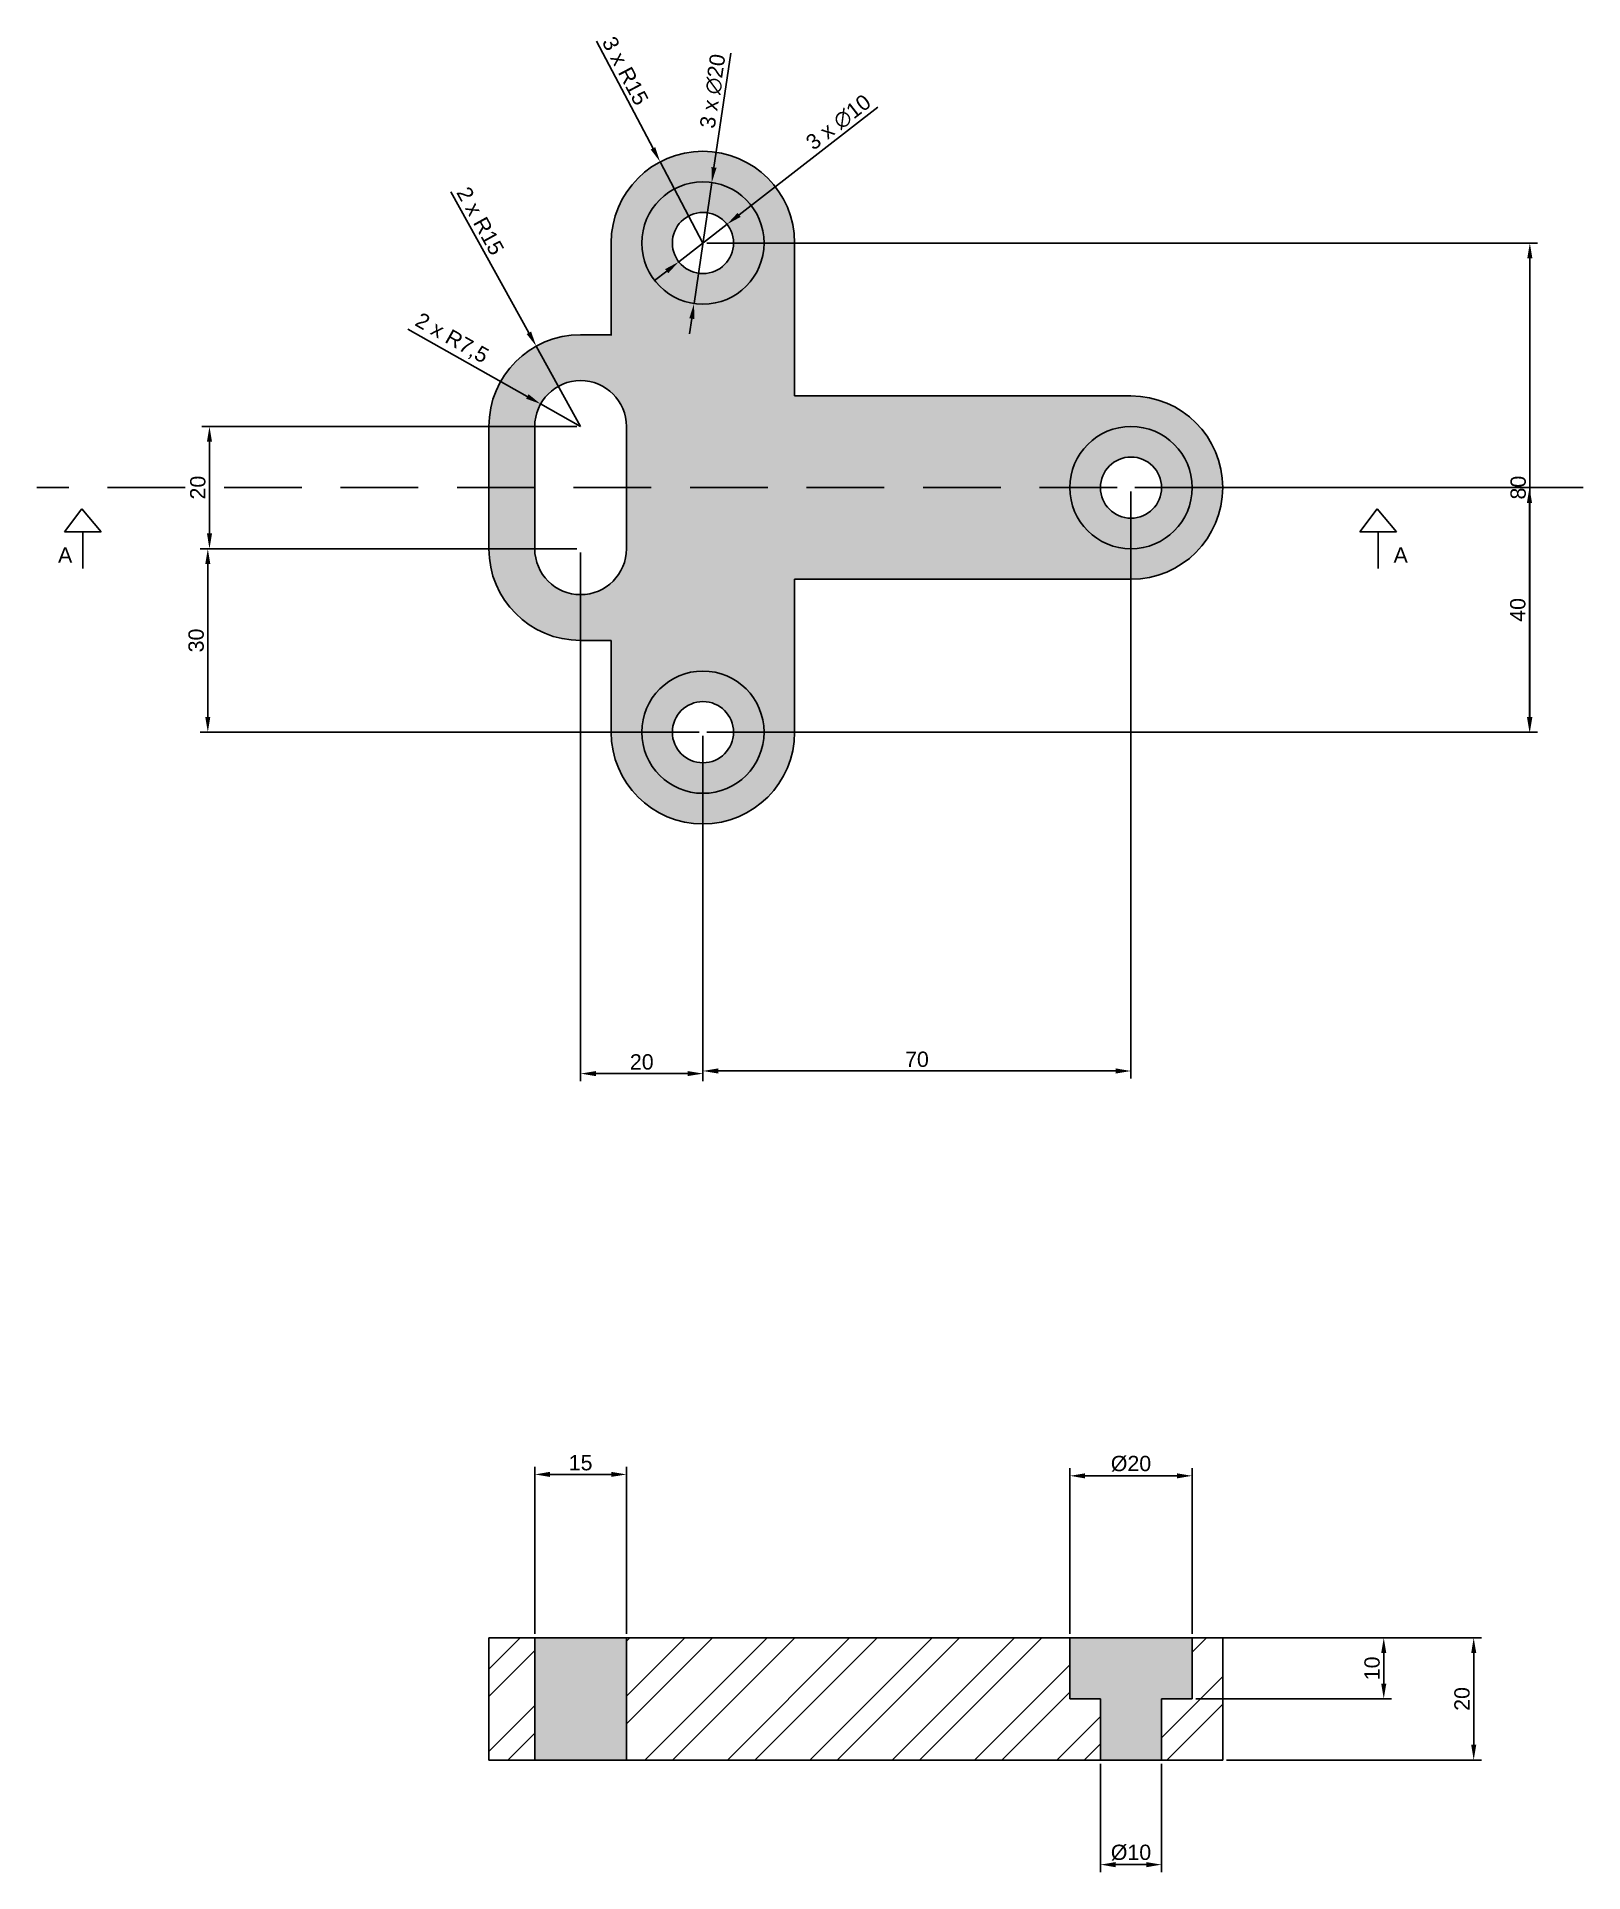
# Model space of a CAD drawing. Header units: millimetres. Extents: x 500 to 1514, y 494 to 899.
# Drawn here: x 1261.1 to 1514, y 493.5 to 793.7 of the extents above; entities that cross this region are included whole.
import ezdxf

# ---------------------------------------------------------------- set-up
doc = ezdxf.new("R2010")
doc.units = ezdxf.units.MM
doc.linetypes.add('DASHED', pattern=[19.05, 12.7, -6.35])
doc.styles.get("Standard").update_dxf_attribs({"font": 'arial.ttf'})
doc.dimstyles.new('ISO-25', dxfattribs={"dimtxt": 2.5, "dimasz": 2.5, "dimexe": 1.25, "dimexo": 0.625, "dimtad": 1, "dimtxsty": 'Standard', "dimcen": 2.5, "dimadec": 0, "dimazin": 0, "dimtfac": 1, "dimtmove": 0, "dimatfit": 3, "dimfxl": 1, "dimarcsym": 0})

msp = doc.modelspace()

# ---------------------------------------------------------------- texts
at = {"color": 141, "true_color": 0xadddf7, "char_height": 2.5, "attachment_point": 1}
for insert in [(1264.55, 710.228), (1482.937, 710.228)]:
    msp.add_mtext_dynamic_manual_height_columns('A', width=2.82359, gutter_width=12.5, heights=[0], dxfattribs=dict(at, insert=insert))

# ---------------------------------------------------------------- blocks, each defined once
blk = doc.blocks.new('*D2')
at = {"color": 0, "lineweight": -2, "transparency": 16777216}
for p, q in [((1349.38, 730), (1288.06, 730)), ((1289.31, 712.5), (1289.31, 727.5)), ((1349.38, 710), (1288.06, 710))]:
    blk.add_line(p, q, dxfattribs=at)
at = {"color": 0, "transparency": 16777216}
for points in [[(1288.9, 727.5), (1289.73, 727.5), (1289.31, 730)], [(1288.9, 712.5), (1289.73, 712.5), (1289.31, 710)]]:
    blk.add_solid(points, dxfattribs=at)
at = {"layer": 'Defpoints', "color": 0, "transparency": 16777216}
for p in [(1289.31, 730), (1350, 730), (1350, 710)]:
    blk.add_point(p, dxfattribs=at)
at = {"color": 0, "transparency": 16777216, "insert": (1287.41, 720), "char_height": 2.5, "attachment_point": 5, "rotation": 90}
blk.add_mtext('20', dxfattribs=at)
blk = doc.blocks.new('*D3')
at = {"color": 0, "lineweight": -2, "transparency": 16777216}
for p, q in [((1349.38, 710), (1287.79, 710)), ((1289.04, 682.5), (1289.04, 707.5)), ((1369.38, 680), (1287.79, 680))]:
    blk.add_line(p, q, dxfattribs=at)
at = {"color": 0, "transparency": 16777216}
for points in [[(1288.62, 707.5), (1289.45, 707.5), (1289.04, 710)], [(1288.62, 682.5), (1289.45, 682.5), (1289.04, 680)]]:
    blk.add_solid(points, dxfattribs=at)
at = {"layer": 'Defpoints', "color": 0, "transparency": 16777216}
for p in [(1289.04, 710), (1350, 710), (1370, 680)]:
    blk.add_point(p, dxfattribs=at)
at = {"color": 0, "transparency": 16777216, "insert": (1287.14, 695), "char_height": 2.5, "attachment_point": 5, "rotation": 90}
blk.add_mtext('30', dxfattribs=at)
blk = doc.blocks.new('*D4')
at = {"color": 0, "lineweight": -2, "transparency": 16777216}
for p, q in [((1350, 709.38), (1350, 622.91)), ((1370, 679.38), (1370, 622.91)), ((1352.5, 624.16), (1367.5, 624.16))]:
    blk.add_line(p, q, dxfattribs=at)
at = {"color": 0, "transparency": 16777216}
for points in [[(1352.5, 624.58), (1352.5, 623.75), (1350, 624.16)], [(1367.5, 624.58), (1367.5, 623.75), (1370, 624.16)]]:
    blk.add_solid(points, dxfattribs=at)
at = {"layer": 'Defpoints', "color": 0, "transparency": 16777216}
for p in [(1350, 710), (1370, 680), (1370, 624.16)]:
    blk.add_point(p, dxfattribs=at)
at = {"color": 0, "transparency": 16777216, "insert": (1360, 626.06), "char_height": 2.5, "attachment_point": 5}
blk.add_mtext('20', dxfattribs=at)
blk = doc.blocks.new('*D5')
at = {"color": 0, "lineweight": -2, "transparency": 16777216}
for p, q in [((1440, 719.38), (1440, 623.34)), ((1370, 679.38), (1370, 623.34)), ((1372.5, 624.59), (1437.5, 624.59))]:
    blk.add_line(p, q, dxfattribs=at)
at = {"color": 0, "transparency": 16777216}
for points in [[(1372.5, 625.01), (1372.5, 624.17), (1370, 624.59)], [(1437.5, 625.01), (1437.5, 624.17), (1440, 624.59)]]:
    blk.add_solid(points, dxfattribs=at)
at = {"layer": 'Defpoints', "color": 0, "transparency": 16777216}
for p in [(1440, 720), (1370, 680), (1440, 624.59)]:
    blk.add_point(p, dxfattribs=at)
at = {"color": 0, "transparency": 16777216, "insert": (1405, 626.49), "char_height": 2.5, "attachment_point": 5}
blk.add_mtext('70', dxfattribs=at)
blk = doc.blocks.new('*D6')
at = {"color": 0, "lineweight": -2, "transparency": 16777216}
for p, q in [((1440.62, 720), (1506.41, 720)), ((1505.16, 682.5), (1505.16, 717.5)), ((1370.62, 680), (1506.41, 680))]:
    blk.add_line(p, q, dxfattribs=at)
at = {"color": 0, "transparency": 16777216}
for points in [[(1504.74, 717.5), (1505.58, 717.5), (1505.16, 720)], [(1504.74, 682.5), (1505.58, 682.5), (1505.16, 680)]]:
    blk.add_solid(points, dxfattribs=at)
at = {"layer": 'Defpoints', "color": 0, "transparency": 16777216}
for p in [(1440, 720), (1505.16, 720), (1370, 680)]:
    blk.add_point(p, dxfattribs=at)
at = {"color": 0, "transparency": 16777216, "insert": (1503.26, 700), "char_height": 2.5, "attachment_point": 5, "rotation": 90}
blk.add_mtext('40', dxfattribs=at)
blk = doc.blocks.new('*D7')
at = {"color": 0, "lineweight": -2, "transparency": 16777216}
for p, q in [((1370.62, 760), (1506.47, 760)), ((1505.22, 682.5), (1505.22, 757.5)), ((1370.62, 680), (1506.47, 680))]:
    blk.add_line(p, q, dxfattribs=at)
at = {"color": 0, "transparency": 16777216}
for points in [[(1504.8, 757.5), (1505.64, 757.5), (1505.22, 760)], [(1504.8, 682.5), (1505.64, 682.5), (1505.22, 680)]]:
    blk.add_solid(points, dxfattribs=at)
at = {"layer": 'Defpoints', "color": 0, "transparency": 16777216}
for p in [(1370, 760), (1505.22, 760), (1370, 680)]:
    blk.add_point(p, dxfattribs=at)
at = {"color": 0, "transparency": 16777216, "insert": (1503.32, 720), "char_height": 2.5, "attachment_point": 5, "rotation": 90}
blk.add_mtext('80', dxfattribs=at)
blk = doc.blocks.new('*D8')
at = {"color": 0, "lineweight": -2, "transparency": 16777216}
for p, q in [((1321.74, 745.9), (1341.28, 734.9)), ((1350, 730), (1343.46, 733.68))]:
    blk.add_line(p, q, dxfattribs=at)
at = {"color": 0, "transparency": 16777216}
blk.add_solid([(1341.49, 735.27), (1341.08, 734.54), (1343.46, 733.68)], dxfattribs=at)
at = {"layer": 'Defpoints', "color": 0, "transparency": 16777216}
for p in [(1343.46, 733.68), (1350, 730)]:
    blk.add_point(p, dxfattribs=at)
at = {"color": 0, "transparency": 16777216, "insert": (1328.89, 744.32), "char_height": 2.5, "attachment_point": 5, "rotation": 330.6372}
blk.add_mtext('2 x R7,5', dxfattribs=at)
blk = doc.blocks.new('*D9')
at = {"color": 0, "lineweight": -2, "transparency": 16777216}
for p, q in [((1328.79, 768.4), (1341.54, 745.32)), ((1350, 730), (1342.75, 743.13))]:
    blk.add_line(p, q, dxfattribs=at)
at = {"color": 0, "transparency": 16777216}
blk.add_solid([(1341.9, 745.52), (1341.17, 745.12), (1342.75, 743.13)], dxfattribs=at)
at = {"layer": 'Defpoints', "color": 0, "transparency": 16777216}
for p in [(1342.75, 743.13), (1350, 730)]:
    blk.add_point(p, dxfattribs=at)
at = {"color": 0, "transparency": 16777216, "insert": (1333.61, 763.61), "char_height": 2.5, "attachment_point": 5, "rotation": 298.9116}
blk.add_mtext('2 x R15', dxfattribs=at)
blk = doc.blocks.new('*D10')
at = {"color": 0, "lineweight": -2, "transparency": 16777216}
for p, q in [((1352.6, 793.02), (1361.84, 775.48)), ((1370, 760), (1363.01, 773.27))]:
    blk.add_line(p, q, dxfattribs=at)
at = {"color": 0, "transparency": 16777216}
blk.add_solid([(1362.21, 775.68), (1361.47, 775.29), (1363.01, 773.27)], dxfattribs=at)
at = {"layer": 'Defpoints', "color": 0, "transparency": 16777216}
for p in [(1363.01, 773.27), (1370, 760)]:
    blk.add_point(p, dxfattribs=at)
at = {"color": 0, "transparency": 16777216, "insert": (1357.31, 788.16), "char_height": 2.5, "attachment_point": 5, "rotation": 297.7942}
blk.add_mtext('3 x R15', dxfattribs=at)
blk = doc.blocks.new('*D11')
at = {"color": 0, "lineweight": -2, "transparency": 16777216}
for p, q in [((1398.59, 782.22), (1375.92, 764.6)), ((1366.05, 756.93), (1373.95, 763.07)), ((1364.08, 755.4), (1362.1, 753.86))]:
    blk.add_line(p, q, dxfattribs=at)
at = {"color": 0, "transparency": 16777216}
for points in [[(1375.67, 764.93), (1376.18, 764.27), (1373.95, 763.07)], [(1363.82, 755.73), (1364.33, 755.07), (1366.05, 756.93)]]:
    blk.add_solid(points, dxfattribs=at)
at = {"layer": 'Defpoints', "color": 0, "transparency": 16777216}
for p in [(1373.95, 763.07), (1366.05, 756.93)]:
    blk.add_point(p, dxfattribs=at)
at = {"color": 0, "transparency": 16777216, "insert": (1392.18, 779.73), "char_height": 2.5, "attachment_point": 5, "rotation": 37.8545}
blk.add_mtext('3 x ∅10', dxfattribs=at)
blk = doc.blocks.new('*D12')
at = {"color": 0, "lineweight": -2, "transparency": 16777216}
for p, q in [((1374.55, 791.05), (1371.81, 772.37)), ((1368.55, 750.11), (1371.45, 769.89)), ((1368.19, 747.63), (1367.82, 745.16))]:
    blk.add_line(p, q, dxfattribs=at)
at = {"color": 0, "transparency": 16777216}
for points in [[(1371.4, 772.43), (1372.23, 772.31), (1371.45, 769.89)], [(1367.77, 747.69), (1368.6, 747.57), (1368.55, 750.11)]]:
    blk.add_solid(points, dxfattribs=at)
at = {"layer": 'Defpoints', "color": 0, "transparency": 16777216}
for p in [(1371.45, 769.89), (1368.55, 750.11)]:
    blk.add_point(p, dxfattribs=at)
at = {"color": 0, "transparency": 16777216, "insert": (1371.65, 784.83), "char_height": 2.5, "attachment_point": 5, "rotation": 81.6612}
blk.add_mtext('3 x ∅20', dxfattribs=at)
blk = doc.blocks.new('*D13')
at = {"color": 0, "lineweight": -2, "transparency": 16777216}
for p, q in [((1435, 511.27), (1435, 493.54)), ((1445, 511.27), (1445, 493.54)), ((1437.5, 494.79), (1442.5, 494.79))]:
    blk.add_line(p, q, dxfattribs=at)
at = {"color": 0, "transparency": 16777216}
for points in [[(1437.5, 495.21), (1437.5, 494.37), (1435, 494.79)], [(1442.5, 495.21), (1442.5, 494.37), (1445, 494.79)]]:
    blk.add_solid(points, dxfattribs=at)
at = {"layer": 'Defpoints', "color": 0, "transparency": 16777216}
for p in [(1435, 511.89), (1445, 511.89), (1445, 494.79)]:
    blk.add_point(p, dxfattribs=at)
at = {"color": 0, "transparency": 16777216, "insert": (1440, 496.76), "char_height": 2.5, "attachment_point": 5}
blk.add_mtext('%%C10', dxfattribs=at)
blk = doc.blocks.new('*D14')
at = {"color": 0, "lineweight": -2, "transparency": 16777216}
for p, q in [((1455.62, 531.89), (1497.29, 531.89)), ((1496.04, 514.39), (1496.04, 529.39)), ((1455.62, 511.89), (1497.29, 511.89))]:
    blk.add_line(p, q, dxfattribs=at)
at = {"color": 0, "transparency": 16777216}
for points in [[(1495.63, 529.39), (1496.46, 529.39), (1496.04, 531.89)], [(1495.63, 514.39), (1496.46, 514.39), (1496.04, 511.89)]]:
    blk.add_solid(points, dxfattribs=at)
at = {"layer": 'Defpoints', "color": 0, "transparency": 16777216}
for p in [(1455, 531.89), (1496.04, 531.89), (1455, 511.89)]:
    blk.add_point(p, dxfattribs=at)
at = {"color": 0, "transparency": 16777216, "insert": (1494.14, 521.89), "char_height": 2.5, "attachment_point": 5, "rotation": 90}
blk.add_mtext('20', dxfattribs=at)
blk = doc.blocks.new('*D15')
at = {"color": 0, "lineweight": -2, "transparency": 16777216}
for p, q in [((1450.62, 531.89), (1482.58, 531.89)), ((1481.33, 524.39), (1481.33, 529.39)), ((1450.62, 521.89), (1482.58, 521.89))]:
    blk.add_line(p, q, dxfattribs=at)
at = {"color": 0, "transparency": 16777216}
for points in [[(1480.92, 529.39), (1481.75, 529.39), (1481.33, 531.89)], [(1480.92, 524.39), (1481.75, 524.39), (1481.33, 521.89)]]:
    blk.add_solid(points, dxfattribs=at)
at = {"layer": 'Defpoints', "color": 0, "transparency": 16777216}
for p in [(1450, 531.89), (1481.33, 531.89), (1450, 521.89)]:
    blk.add_point(p, dxfattribs=at)
at = {"color": 0, "transparency": 16777216, "insert": (1479.43, 526.89), "char_height": 2.5, "attachment_point": 5, "rotation": 90}
blk.add_mtext('10', dxfattribs=at)
blk = doc.blocks.new('*D16')
at = {"color": 0, "lineweight": -2, "transparency": 16777216}
for p, q in [((1430, 532.52), (1430, 559.63)), ((1432.5, 558.38), (1447.5, 558.38)), ((1450, 532.52), (1450, 559.63))]:
    blk.add_line(p, q, dxfattribs=at)
at = {"color": 0, "transparency": 16777216}
for points in [[(1432.5, 558.79), (1432.5, 557.96), (1430, 558.38)], [(1447.5, 558.79), (1447.5, 557.96), (1450, 558.38)]]:
    blk.add_solid(points, dxfattribs=at)
at = {"layer": 'Defpoints', "color": 0, "transparency": 16777216}
for p in [(1450, 558.38), (1430, 531.89), (1450, 531.89)]:
    blk.add_point(p, dxfattribs=at)
at = {"color": 0, "transparency": 16777216, "insert": (1440, 560.35), "char_height": 2.5, "attachment_point": 5}
blk.add_mtext('%%C20', dxfattribs=at)
blk = doc.blocks.new('*D17')
at = {"color": 0, "lineweight": -2, "transparency": 16777216}
for p, q in [((1342.5, 532.52), (1342.5, 559.86)), ((1345, 558.61), (1355, 558.61)), ((1357.5, 532.52), (1357.5, 559.86))]:
    blk.add_line(p, q, dxfattribs=at)
at = {"color": 0, "transparency": 16777216}
for points in [[(1345, 559.03), (1345, 558.2), (1342.5, 558.61)], [(1355, 559.03), (1355, 558.2), (1357.5, 558.61)]]:
    blk.add_solid(points, dxfattribs=at)
at = {"layer": 'Defpoints', "color": 0, "transparency": 16777216}
for p in [(1357.5, 558.61), (1342.5, 531.89), (1357.5, 531.89)]:
    blk.add_point(p, dxfattribs=at)
at = {"color": 0, "transparency": 16777216, "insert": (1350, 560.51), "char_height": 2.5, "attachment_point": 5}
blk.add_mtext('15', dxfattribs=at)

# ---------------------------------------------------------------- dimensions: what is measured, and where the dimension line sits
for center, mpoint, text, picture, middle in [((1370, 760), (1363.006, 773.269), '3 x <>', '*D10', (1355.626, 787.268)), ((1350, 730), (1342.748, 743.13), '2 x <>', '*D9', (1331.945, 762.69)), ((1350, 730), (1343.464, 733.678), '2 x <>', '*D8', (1327.851, 742.462))]:
    dim = msp.add_radius_dim(center=center, mpoint=mpoint, text=text, dimstyle='ISO-25')
    dim.commit()
    dim.dimension.update_dxf_attribs({"geometry": picture, "text_midpoint": middle, "dimtype": 164})
for p1, p2, picture, middle in [((1368.55, 750.106), (1371.45, 769.894), '*D12', (1373.597, 784.541)), ((1366.052, 756.932), (1373.948, 763.068), '*D11', (1393.388, 778.177))]:
    dim = msp.add_diameter_dim_2p(p1=p1, p2=p2, text='3 x <>', dimstyle='ISO-25')
    dim.commit()
    dim.dimension.update_dxf_attribs({"geometry": picture, "text_midpoint": middle, "dimtype": 163})
for base, p1, p2, picture, middle in [((1505.219, 760), (1370, 680), (1370, 760), '*D7', (1503.317, 720)), ((1289.314, 730), (1350, 710), (1350, 730), '*D2', (1287.412, 720)), ((1505.16, 720), (1370, 680), (1440, 720), '*D6', (1503.259, 700)), ((1289.038, 710), (1370, 680), (1350, 710), '*D3', (1287.135, 695))]:
    dim = msp.add_linear_dim(base=base, p1=p1, p2=p2, angle=90, dimstyle='ISO-25')
    dim.commit()
    dim.dimension.update_dxf_attribs({"geometry": picture, "text_midpoint": middle})
for base, p1, p2, picture, middle in [((1440, 624.591), (1370, 680), (1440, 720), '*D5', (1405, 626.493)), ((1370, 624.162), (1350, 710), (1370, 680), '*D4', (1360, 626.063))]:
    dim = msp.add_linear_dim(base=base, p1=p1, p2=p2, dimstyle='ISO-25')
    dim.commit()
    dim.dimension.update_dxf_attribs({"geometry": picture, "text_midpoint": middle})
at = {"color": 52, "true_color": 0xc8c92d}
dim = msp.add_linear_dim(base=(1357.5, 558.613), p1=(1342.5, 531.892), p2=(1357.5, 531.892), dimstyle='ISO-25', dxfattribs=at)
dim.commit()
dim.dimension.update_dxf_attribs({"geometry": '*D17', "text_midpoint": (1350, 560.515)})
for base, p1, p2, picture, middle in [((1450, 558.378), (1430, 531.892), (1450, 531.892), '*D16', (1440, 560.349)), ((1445, 494.789), (1435, 511.892), (1445, 511.892), '*D13', (1440, 496.761))]:
    dim = msp.add_linear_dim(base=base, p1=p1, p2=p2, text='%%C<>', dimstyle='ISO-25', dxfattribs=at)
    dim.commit()
    dim.dimension.update_dxf_attribs({"geometry": picture, "text_midpoint": middle})
for base, p1, p2, picture, middle in [((1481.334, 531.892), (1450, 521.892), (1450, 531.892), '*D15', (1479.433, 526.892)), ((1496.042, 531.892), (1455, 511.892), (1455, 531.892), '*D14', (1494.141, 521.892))]:
    dim = msp.add_linear_dim(base=base, p1=p1, p2=p2, angle=90, dimstyle='ISO-25', dxfattribs=at)
    dim.commit()
    dim.dimension.update_dxf_attribs({"geometry": picture, "text_midpoint": middle})

# ---------------------------------------------------------------- hatches: boundary and pattern name
at = {"true_color": 0x139b48}
h = msp.add_hatch(color=114, dxfattribs=at)
h.dxf.hatch_style = 1
h.paths.add_polyline_path([(1440, 735), (1385, 735), (1385, 760, 1), (1355, 760), (1355, 745), (1350, 745, 0.4142136), (1335, 730), (1335, 710, 0.4142136), (1350, 695), (1355, 695), (1355, 680, 1), (1385, 680), (1385, 705), (1440, 705, 1)])
h.paths.add_polyline_path([(1450, 720, -1), (1430, 720, -1)], flags=0)
h.paths.add_polyline_path([(1445, 720, -1), (1435, 720, -1)], flags=0)
h.paths.add_polyline_path([(1360, 760, -1), (1380, 760, -1)], flags=16)
h.paths.add_polyline_path([(1380, 680, -1), (1360, 680, -1)], flags=16)
h.paths.add_polyline_path([(1365, 760, -1), (1375, 760, -1)], flags=0)
h.paths.add_polyline_path([(1357.5, 710, -1), (1342.5, 710), (1342.5, 730, -1), (1357.5, 730)], flags=16)
h.paths.add_polyline_path([(1375, 680, -1), (1365, 680, -1)], flags=0)
h.paths.add_polyline_path([(1360, 680, 1), (1380, 680, 1)], flags=0)
h.paths.add_polyline_path([(1430, 720, 1), (1450, 720, 1)], flags=16)
h = msp.add_hatch(color=114, dxfattribs=at)
h.dxf.hatch_style = 1
h.paths.add_polyline_path([(1380, 760, 1), (1360, 760, 1)])
h.paths.add_polyline_path([(1365, 760, -1), (1375, 760, -1)], flags=16)
h.paths.add_polyline_path([(1450, 720, 1), (1430, 720, 1)])
h.paths.add_polyline_path([(1435, 720, -1), (1445, 720, -1)], flags=16)
h.paths.add_polyline_path([(1360, 680, 1), (1380, 680, 1)])
h.paths.add_polyline_path([(1375, 680, -1), (1365, 680, -1)], flags=16)
at = {"true_color": 0x000000}
h = msp.add_hatch(dxfattribs=at)
h.set_pattern_fill('ANSI32', color=18)
h.paths.add_polyline_path([(1430, 531.892), (1357.5, 531.892), (1357.5, 511.892), (1435, 511.892), (1435, 521.892), (1430, 521.892)])
h.paths.add_polyline_path([(1342.5, 531.892), (1335, 531.892), (1335, 511.892), (1342.5, 511.892)])
h.paths.add_polyline_path([(1455, 531.892), (1450, 531.892), (1450, 521.892), (1445, 521.892), (1445, 511.892), (1455, 511.892)])
at = {"true_color": 0xc8c92d}
h = msp.add_hatch(color=52, dxfattribs=at)
h.dxf.hatch_style = 1
h.set_gradient(color1=(19, 103, 52), color2=(19, 155, 72), name='CYLINDER')
h.paths.add_polyline_path([(1357.5, 531.892), (1342.5, 531.892), (1342.5, 511.892), (1357.5, 511.892)])
h = msp.add_hatch(color=52, dxfattribs=at)
h.dxf.hatch_style = 1
h.set_gradient(color1=(19, 103, 52), color2=(19, 155, 72), name='CYLINDER')
h.paths.add_polyline_path([(1450, 531.892), (1430, 531.892), (1430, 521.892), (1435, 521.892), (1435, 511.892), (1445, 511.892), (1445, 521.892), (1450, 521.892)])

# ---------------------------------------------------------------- linework, layer by layer
for p, q in [((1355, 760), (1355, 744.883)), ((1385, 760), (1385, 735)), ((1350, 745), (1355, 745)), ((1440, 735), (1385, 735)), ((1335, 730), (1335, 710)), ((1342.5, 710), (1342.5, 730)), ((1357.5, 710), (1357.5, 730)), ((1440, 705), (1385, 705)), ((1385, 680), (1385, 705)), ((1350, 695), (1355, 695)), ((1355, 680), (1355, 695)), ((1335, 511.892), (1335, 531.892)), ((1455, 511.892), (1455, 531.892))]:
    msp.add_line(p, q)
at = {"color": 141, "linetype": 'DASHED', "true_color": 0xadddf7}
msp.add_line((1513.959, 720), (1261.062, 720), dxfattribs=at)
at = {"color": 141, "true_color": 0xadddf7}
for p, q in [((1265.609, 712.784), (1268.445, 716.549)), ((1271.609, 712.784), (1268.445, 716.549)), ((1477.396, 712.784), (1480.232, 716.549)), ((1483.396, 712.784), (1480.232, 716.549)), ((1268.609, 712.784), (1265.609, 712.784)), ((1268.609, 706.784), (1268.609, 712.784)), ((1268.609, 712.784), (1271.609, 712.784)), ((1480.396, 712.784), (1477.396, 712.784)), ((1480.396, 706.784), (1480.396, 712.784)), ((1480.396, 712.784), (1483.396, 712.784))]:
    msp.add_line(p, q, dxfattribs=at)
at = {"color": 52, "true_color": 0xc8c92d}
for p, q in [((1455, 531.892), (1335, 531.892)), ((1335, 531.892), (1335, 511.892)), ((1430, 531.892), (1430, 521.892)), ((1450, 531.892), (1450, 521.892)), ((1455, 511.892), (1455, 531.892)), ((1430, 521.892), (1435, 521.892)), ((1435, 521.892), (1435, 511.892)), ((1450, 521.892), (1445, 521.892)), ((1445, 521.892), (1445, 511.892)), ((1335, 511.892), (1455, 511.892))]:
    msp.add_line(p, q, dxfattribs=at)
at = {"color": 55, "true_color": 0x999b37}
for p, q in [((1342.5, 511.892), (1342.5, 531.892)), ((1357.5, 511.892), (1357.5, 531.892))]:
    msp.add_line(p, q, dxfattribs=at)
for centre, radius in [((1370, 760), 10), ((1370, 760), 5), ((1440, 720), 10), ((1440, 720), 5), ((1370, 680), 10), ((1370, 680), 5)]:
    msp.add_circle(centre, radius)
for centre, radius, start, end in [((1370, 760), 15, 0, 180), ((1350, 730), 15, 90, 180), ((1350, 730), 7.5, 0, 180), ((1440, 720), 15, 270, 90), ((1350, 710), 15, 180, 270), ((1350, 710), 7.5, 180, 0), ((1370, 680), 15, 180, 0)]:
    msp.add_arc(centre, radius, start, end)

msp.set_redraw_order([(e.dxf.handle, doc.entitydb.next_handle()) for e in msp.query("TEXT MTEXT ATTDEF DIMENSION ARC_DIMENSION")])  # texts and dimensions are drawn at this point

doc.saveas('drawing.dxf')
